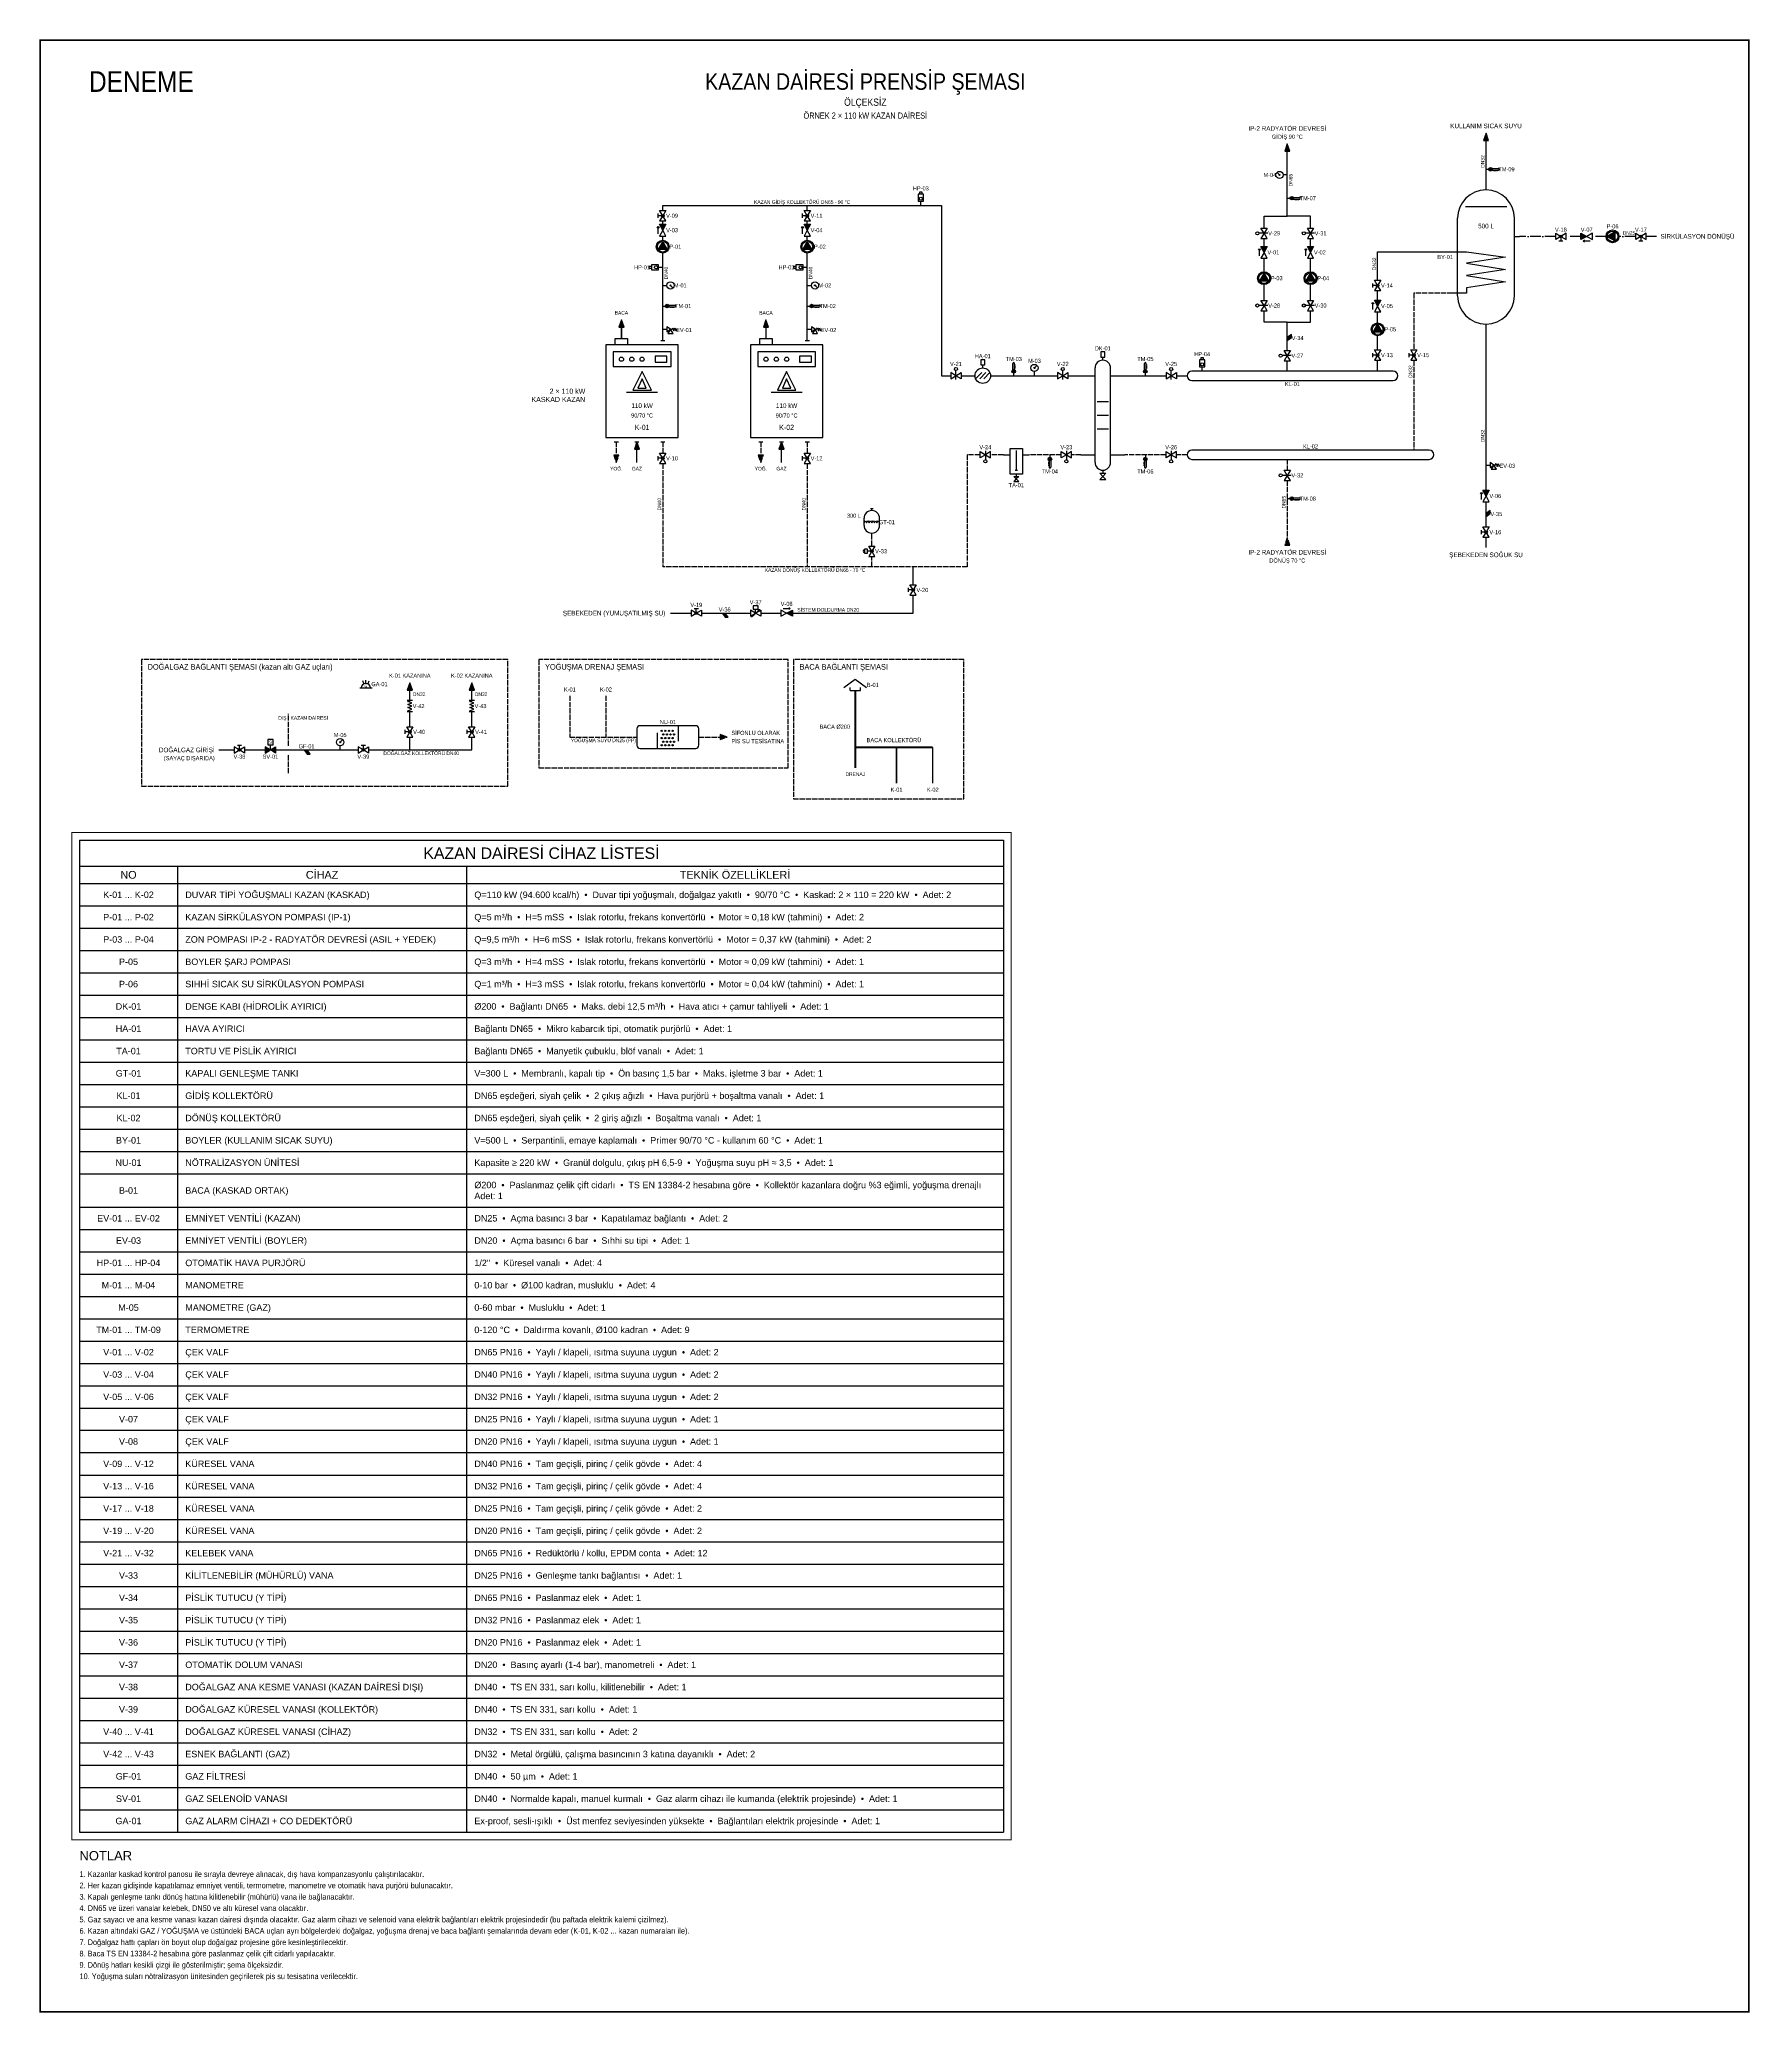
# Model space of a CAD drawing. Header units: centimetres. Extents: x -1098 to 2215, y -3051 to 772.
import ezdxf
from ezdxf.enums import TextEntityAlignment as Align

# ---------------------------------------------------------------- set-up
doc = ezdxf.new("R2010")
doc.units = ezdxf.units.CM
doc.header["$LTSCALE"] = 8
doc.linetypes.add('DASHDOT', pattern=[3.556, 2.54, -0.508, 0, -0.508])
doc.linetypes.add('DASHED', pattern=[1.524, 1.27, -0.254])
for name, color, linetype in [('ROTAS-DOGALGAZ-BORU', 2, 'Continuous'), ('ROTAS-DOGALGAZ-SEMBOL', 2, 'Continuous'), ('ROTAS-HESAP-BASLIK', 2, 'Continuous'), ('ROTAS-HESAP-CERCEVE', 4, 'Continuous'), ('ROTAS-HESAP-CIZGI', 1, 'Continuous'), ('ROTAS-HESAP-YAZI', 7, 'Continuous'), ('ROTAS-ISITMA-BACA', 8, 'Continuous'), ('ROTAS-ISITMA-BASLIK', 5, 'Continuous'), ('ROTAS-ISITMA-BOLGE', 8, 'DASHED'), ('ROTAS-ISITMA-CAP', 41, 'Continuous'), ('ROTAS-ISITMA-CIHAZ', 135, 'Continuous'), ('ROTAS-ISITMA-DONUS', 30, 'DASHED'), ('ROTAS-ISITMA-ETIKET', 3, 'Continuous'), ('ROTAS-ISITMA-GIDIS', 10, 'Continuous'), ('ROTAS-ISITMA-KOLLEKTOR', 7, 'Continuous'), ('ROTAS-ISITMA-POMPA', 30, 'Continuous'), ('ROTAS-ISITMA-VANA', 1, 'Continuous'), ('ROTAS-ISITMA-YAZI', 7, 'Continuous'), ('ROTAS-ISITMA-YOGUSMA', 6, 'DASHED'), ('ROTAS-PAFTA', 7, 'Continuous'), ('ROTAS-SIHHI-SICAK-SU', 1, 'Continuous'), ('ROTAS-SIHHI-SIRKULASYON', 31, 'DASHDOT'), ('ROTAS-SIHHI-SOGUK-SU', 5, 'Continuous')]:
    doc.layers.add(name, color=color, linetype=linetype)
doc.styles.add('ROTAS', font='arial.ttf')

# ---------------------------------------------------------------- blocks, each defined once
blk = doc.blocks.new('ROTAS-KAZAN-DUVAR')
for p, q in [((106, 188), (114, 188)), ((40, 88), (100, 88)), ((16, -8), (24, -8)), ((56, -8), (64, -8)), ((106, -8), (114, -8))]:
    blk.add_line(p, q)
blk.add_lwpolyline([(18, 180), (18, 192), (42, 192), (42, 180)])
for points in [[(0, 0), (140, 0), (140, 180), (0, 180)], [(14, 138), (126, 138), (126, 166), (14, 166)], [(95, 146), (118, 146), (118, 158), (95, 158)], [(52, 92), (88, 92), (70, 128)], [(62, 96), (78, 96), (70, 114)]]:
    blk.add_lwpolyline(points, close=True)
for centre in [(30, 152), (50, 152), (70, 152)]:
    blk.add_circle(centre, 4)
blk = doc.blocks.new('ROTAS-EMNIYET-VENTILI')
blk.add_line((0, 0), (0, 8))
for points in [[(-5, 8), (5, 8), (0, 15)], [(0, 15), (8, 10), (8, 20)]]:
    blk.add_lwpolyline(points, close=True)
blk.add_lwpolyline([(0, 15), (0, 18), (-3, 19.5), (3, 21.5), (-3, 23.5), (3, 25.5), (0, 27)])
blk = doc.blocks.new('ROTAS-TERMOMETRE')
blk.add_hatch(color=7).paths.add_polyline_path([(3.5, 8.5), (3.3, 9.6), (2.8, 10.6), (2.1, 11.3), (1.1, 11.8), (0, 12), (-1.1, 11.8), (-2.1, 11.3), (-2.8, 10.6), (-3.3, 9.6), (-3.5, 8.5), (-3.3, 7.4), (-2.8, 6.4), (-2.1, 5.7), (-1.1, 5.2), (0, 5), (1.1, 5.2), (2.1, 5.7), (2.8, 6.4), (3.3, 7.4)])
for p, q in [((-1.6, 11.6), (-1.6, 24)), ((0, 0), (0, 5)), ((1.6, 11.6), (1.6, 24)), ((1.6, 21), (3.6, 21)), ((1.6, 18), (3.6, 18)), ((1.6, 15), (3.6, 15))]:
    blk.add_line(p, q)
blk.add_circle((0, 8.5), 3.5)
blk.add_arc((0, 24), 1.6, 0, 180)
blk = doc.blocks.new('ROTAS-MANOMETRE')
blk.add_hatch(color=7).paths.add_polyline_path([(1, 15), (0.8, 15.6), (0.3, 16), (-0.3, 16), (-0.8, 15.6), (-1, 15), (-0.8, 14.4), (-0.3, 14), (0.3, 14), (0.8, 14.4)])
for p, q in [((0, 15), (4.5, 19.5)), ((0, 0), (0, 8))]:
    blk.add_line(p, q)
for radius in [7, 1]:
    blk.add_circle((0, 15), radius)
blk = doc.blocks.new('ROTAS-OHAC')
blk.add_line((0, 0), (0, 8))
blk.add_lwpolyline([(-5, 8), (5, 8), (5, 22), (-5, 22)], close=True)
blk.add_lwpolyline([(-2, 22), (-2, 26), (2, 26), (2, 22)])
blk.add_circle((0, 13), 3)
blk = doc.blocks.new('ROTAS-POMPA')
blk.add_hatch(color=7).paths.add_polyline_path([(10.35, 0), (-4.95, 8.85), (-4.95, -8.85)])
blk.add_lwpolyline([(10.35, 0), (-4.95, 8.85), (-4.95, -8.85)], close=True)
for radius in [12.45, 10.35]:
    blk.add_circle((0, 0), radius)
blk = doc.blocks.new('ROTAS-CEKVALF')
blk.add_hatch(color=7).paths.add_polyline_path([(11.5, 6), (11.5, -6), (0, 0)])
blk.add_line((-7, 9), (7, 9))
for points in [[(-11.5, 6), (-11.5, -6), (0, 0)], [(11.5, 6), (11.5, -6), (0, 0)]]:
    blk.add_lwpolyline(points, close=True)
blk.add_lwpolyline([(4, 11), (7, 9), (4, 7)])
blk = doc.blocks.new('ROTAS-KURESEL-VANA')
blk.add_hatch(color=7).paths.add_polyline_path([(2.6, 0), (2.5, 0.8), (2.1, 1.5), (1.5, 2.1), (0.8, 2.5), (0, 2.6), (-0.8, 2.5), (-1.5, 2.1), (-2.1, 1.5), (-2.5, 0.8), (-2.6, 0), (-2.5, -0.8), (-2.1, -1.5), (-1.5, -2.1), (-0.8, -2.5), (0, -2.6), (0.8, -2.5), (1.5, -2.1), (2.1, -1.5), (2.5, -0.8)])
for p, q in [((-4, 9), (4, 9)), ((0, 2.6), (0, 9))]:
    blk.add_line(p, q)
for points in [[(-10, 6), (-10, -6), (0, 0)], [(10, 6), (10, -6), (0, 0)]]:
    blk.add_lwpolyline(points, close=True)
blk.add_circle((0, 0), 2.6)
blk = doc.blocks.new('ROTAS-KELEBEK-VANA')
for p, q in [((0, 7.5), (0, 10)), ((0, -7.5), (0, 7.5))]:
    blk.add_line(p, q)
for points in [[(-10, 6), (-10, -6), (0, 0)], [(10, 6), (10, -6), (0, 0)]]:
    blk.add_lwpolyline(points, close=True)
blk.add_circle((0, 13), 3)
blk = doc.blocks.new('ROTAS-HAVA-AYIRICI')
for p, q in [((0, 0), (10, 0)), ((11, -6), (23, 6)), ((19, -6), (31, 6)), ((25, 15), (25, 21)), ((27, -6), (39, 6)), ((40, 0), (50, 0))]:
    blk.add_line(p, q)
blk.add_lwpolyline([(21, 21), (29, 21), (29, 31), (21, 31)], close=True)
blk.add_circle((25, 0), 15)
blk = doc.blocks.new('ROTAS-DENGE-KABI')
for p, q in [((0, 0), (27.5, 0)), ((27.5, -168), (27.5, 15)), ((42.5, 30), (42.5, 36)), ((57.5, -168), (57.5, 15)), ((57.5, 0), (85, 0)), ((31.5, -50), (53.5, -50)), ((31.5, -76.5), (53.5, -76.5)), ((31.5, -103), (53.5, -103)), ((0, -153), (27.5, -153)), ((42.5, -183), (42.5, -189)), ((57.5, -153), (85, -153))]:
    blk.add_line(p, q)
for points in [[(38.5, 36), (46.5, 36), (46.5, 46), (38.5, 46)], [(36.5, -189), (48.5, -189), (42.5, -195)], [(36.5, -201), (48.5, -201), (42.5, -195)]]:
    blk.add_lwpolyline(points, close=True)
for centre, start, end in [((42.5, 15), 0, 180), ((42.5, -168), 180, 360)]:
    blk.add_arc(centre, 15, start, end)
blk = doc.blocks.new('ROTAS-TORTU-AYIRICI')
for p, q in [((0, 0), (13, 0)), ((25, 8), (25, -30)), ((37, 0), (50, 0)), ((23, -30), (27, -30)), ((25, -38), (25, -42))]:
    blk.add_line(p, q)
for points in [[(13, 12), (37, 12), (37, -38), (13, -38)], [(20, -42), (30, -42), (25, -47)], [(20, -52), (30, -52), (25, -47)]]:
    blk.add_lwpolyline(points, close=True)
blk = doc.blocks.new('ROTAS-KILITLI-VANA')
blk.add_hatch(color=7).paths.add_polyline_path([(2.6, 0), (2.5, 0.8), (2.1, 1.5), (1.5, 2.1), (0.8, 2.5), (0, 2.6), (-0.8, 2.5), (-1.5, 2.1), (-2.1, 1.5), (-2.5, 0.8), (-2.6, 0), (-2.5, -0.8), (-2.1, -1.5), (-1.5, -2.1), (-0.8, -2.5), (0, -2.6), (0.8, -2.5), (1.5, -2.1), (2.1, -1.5), (2.5, -0.8)])
blk.add_line((0, 2.6), (0, 8))
for points in [[(-10, 6), (-10, -6), (0, 0)], [(-4, 8), (4, 8), (4, 14), (-4, 14)], [(10, 6), (10, -6), (0, 0)]]:
    blk.add_lwpolyline(points, close=True)
blk.add_circle((0, 0), 2.6)
blk.add_arc((0, 14), 2.6, 0, 180)
blk = doc.blocks.new('ROTAS-GENLESME-TANKI')
for p, q in [((-4, 84), (4, 84)), ((0, 78), (0, 84)), ((-24, 32), (-24, 54)), ((0, 0), (0, 8)), ((24, 32), (24, 54))]:
    blk.add_line(p, q)
blk.add_lwpolyline([(-24, 40), (-20, 46), (-16, 40), (-12, 46), (-8, 40), (-4, 46), (0, 40), (4, 46), (8, 40), (12, 46), (16, 40), (20, 46), (24, 40)])
for centre, start, end in [((0, 54), 0, 180), ((0, 32), 180, 360)]:
    blk.add_arc(centre, 24, start, end)
blk = doc.blocks.new('ROTAS-PISLIK-TUTUCU')
for p, q in [((-10.5, 0), (10.5, 0)), ((-3, 0), (3, -8)), ((-1, 0), (5, -8)), ((1, -8), (7, -8))]:
    blk.add_line(p, q)
blk.add_lwpolyline([(-5, 0), (1, -8), (7, -8), (1, 0)])
blk = doc.blocks.new('ROTAS-OTOMATIK-DOLUM')
blk.add_line((0, 0), (0, 8))
for points in [[(-10, 6), (-10, -6), (0, 0)], [(-5, 8), (5, 8), (5, 14), (-5, 14)], [(10, 6), (10, -6), (0, 0)]]:
    blk.add_lwpolyline(points, close=True)
for points in [[(-8, -7), (8, 7)], [(4, 7), (8, 7), (8, 3)]]:
    blk.add_lwpolyline(points)
blk = doc.blocks.new('ROTAS-BOYLER')
for p, q in [((-55, 55), (-55, 205)), ((-40, 228), (40, 228)), ((55, 55), (55, 205)), ((55, 170), (65, 170))]:
    blk.add_line(p, q)
blk.add_lwpolyline([(-65, 140), (-38, 140), (38, 130), (-38, 118), (38, 106), (-38, 94), (38, 82), (-38, 70), (-38, 60), (-65, 60)])
for centre, start, end in [((0, 205), 0, 180), ((0, 55), 180, 360)]:
    blk.add_arc(centre, 55, start, end)
blk = doc.blocks.new('ROTAS-KOLLEKTOR-390')
blk.add_lwpolyline([(0, -9), (390, -9, 1), (390, 9), (0, 9, 1)], format="xyb", close=True)
blk = doc.blocks.new('ROTAS-KOLLEKTOR-460')
blk.add_lwpolyline([(0, -9), (460, -9, 1), (460, 9), (0, 9, 1)], format="xyb", close=True)
blk = doc.blocks.new('ROTAS-SELENOID')
for points in [[(-10, 6), (-10, -6), (0, 0)], [(10, 6), (10, -6), (0, 0)]]:
    blk.add_hatch(color=7).paths.add_polyline_path(points)
blk.add_line((0, 0), (0, 10))
for points in [[(-10, 6), (-10, -6), (0, 0)], [(-5, 10), (5, 10), (5, 20), (-5, 20)], [(10, 6), (10, -6), (0, 0)]]:
    blk.add_lwpolyline(points, close=True)
at = {"style": 'ROTAS'}
blk.add_text('S', height=6, dxfattribs=at).set_placement((0, 15), align=Align.MIDDLE_CENTER)
blk = doc.blocks.new('ROTAS-GAZ-ALARM')
for p, q in [((-12, 0), (12, 0)), ((-4, 9), (-6, 14)), ((0, 9), (0, 15)), ((4, 9), (6, 14))]:
    blk.add_line(p, q)
blk.add_arc((0, 0), 9, 0, 180)
at = {"style": 'ROTAS'}
blk.add_text('G', height=5, dxfattribs=at).set_placement((0, 4), align=Align.MIDDLE_CENTER)
blk = doc.blocks.new('ROTAS-ESNEK-BAGLANTI')
for p, q in [((-11, -5), (-11, 5)), ((11, -5), (11, 5))]:
    blk.add_line(p, q)
blk.add_lwpolyline([(-11, 0), (-9, 4), (-6, -4), (-3, 4), (0, -4), (3, 4), (6, -4), (9, 4), (11, 0)])
blk = doc.blocks.new('ROTAS-NOTRALIZASYON')
for p, q in [((40, -22), (40, 8)), ((80, 22), (80, -8))]:
    blk.add_line(p, q)
blk.add_lwpolyline([(6, -22), (114, -22, 0.4142), (120, -16), (120, 16, 0.4142), (114, 22), (6, 22, 0.4142), (0, 16), (0, -16, 0.4142)], format="xyb", close=True)
for centre in [(48, 12), (51, 5), (55, 12), (58, 5), (62, 12), (65, 5), (69, 12), (72, 5), (48, -2), (48, -16), (51, -9), (55, -2), (55, -16), (58, -9), (62, -2), (62, -16), (65, -9), (69, -2), (69, -16), (72, -9)]:
    blk.add_circle(centre, 1.3)
blk = doc.blocks.new('ROTAS-BACA-SAPKA')
for p, q in [((-10, 0), (-10, 6)), ((-10, 0), (10, 0)), ((10, 0), (10, 6))]:
    blk.add_line(p, q)
blk.add_lwpolyline([(-22, 6), (0, 22), (22, 6)])
blk = doc.blocks.new('ROTAS-OK')
blk.add_hatch(color=7).paths.add_polyline_path([(0, 0), (-14, 5), (-14, -5)])
blk.add_lwpolyline([(0, 0), (-14, 5), (-14, -5)], close=True)

msp = doc.modelspace()

# ---------------------------------------------------------------- linework, layer by layer
at = {"layer": 'ROTAS-DOGALGAZ-BORU'}
for points in [[(60, -48), (60, -22)], [(340, -48), (340, -22)], [(-380, -509), (-380, -489)], [(-260, -509), (-260, -489)], [(-380, -559.5), (-380, -531)], [(-260, -559.5), (-260, -531)], [(-750, -605), (-720.5, -605)], [(-699.5, -605), (-660.5, -605)], [(-639.5, -605), (-590.5, -605)], [(-569.5, -605), (-480.5, -605)], [(-459.5, -605), (-260, -605)], [(-380, -605), (-380, -580.5)], [(-260, -605), (-260, -580.5)]]:
    msp.add_lwpolyline(points, dxfattribs=at)
at = {"layer": 'ROTAS-HESAP-CERCEVE', "const_width": 2}
msp.add_lwpolyline([(-1035, -2716.8), (785, -2716.8), (785, -765), (-1035, -765)], close=True, dxfattribs=at)
at = {"layer": 'ROTAS-HESAP-CIZGI'}
for p, q in [((-1020, -780), (770, -780)), ((-1020, -780), (-1020, -2701.8)), ((770, -780), (770, -2701.8)), ((-1020, -830), (770, -830)), ((-830, -830), (-830, -2701.8)), ((-270, -830), (-270, -2701.8)), ((-1020, -864), (770, -864)), ((-1020, -907.2), (770, -907.2)), ((-1020, -950.5), (770, -950.5)), ((-1020, -993.8), (770, -993.8)), ((-1020, -1037), (770, -1037)), ((-1020, -1080.2), (770, -1080.2)), ((-1020, -1123.5), (770, -1123.5)), ((-1020, -1166.8), (770, -1166.8)), ((-1020, -1210), (770, -1210)), ((-1020, -1253.2), (770, -1253.2)), ((-1020, -1296.5), (770, -1296.5)), ((-1020, -1339.8), (770, -1339.8)), ((-1020, -1383), (770, -1383)), ((-1020, -1426.2), (770, -1426.2)), ((-1020, -1490.8), (770, -1490.8)), ((-1020, -1534), (770, -1534)), ((-1020, -1577.2), (770, -1577.2)), ((-1020, -1620.5), (770, -1620.5)), ((-1020, -1663.8), (770, -1663.8)), ((-1020, -1707), (770, -1707)), ((-1020, -1750.2), (770, -1750.2)), ((-1020, -1793.5), (770, -1793.5)), ((-1020, -1836.8), (770, -1836.8)), ((-1020, -1880), (770, -1880)), ((-1020, -1923.2), (770, -1923.2)), ((-1020, -1966.5), (770, -1966.5)), ((-1020, -2009.8), (770, -2009.8)), ((-1020, -2053), (770, -2053)), ((-1020, -2096.2), (770, -2096.2)), ((-1020, -2139.5), (770, -2139.5)), ((-1020, -2182.8), (770, -2182.8)), ((-1020, -2226), (770, -2226)), ((-1020, -2269.2), (770, -2269.2)), ((-1020, -2312.5), (770, -2312.5)), ((-1020, -2355.8), (770, -2355.8)), ((-1020, -2399), (770, -2399)), ((-1020, -2442.2), (770, -2442.2)), ((-1020, -2485.5), (770, -2485.5)), ((-1020, -2528.8), (770, -2528.8)), ((-1020, -2572), (770, -2572)), ((-1020, -2615.2), (770, -2615.2)), ((-1020, -2658.5), (770, -2658.5)), ((-1020, -2701.8), (770, -2701.8))]:
    msp.add_line(p, q, dxfattribs=at)
at = {"layer": 'ROTAS-ISITMA-BACA'}
for points, const_width in [([(30, 192), (30, 214)], 3), ([(310, 192), (310, 214)], 3), ([(483, -640), (483, -490)], 4), ([(633, -600), (483, -600)], 4), ([(563, -670), (563, -600)], 3), ([(633, -670), (633, -600)], 3)]:
    msp.add_lwpolyline(points, dxfattribs=dict(at, const_width=const_width))
at = {"layer": 'ROTAS-ISITMA-BOLGE'}
for p, q in [((-615, -597), (-615, -535)), ((-615, -650), (-615, -613))]:
    msp.add_line(p, q, dxfattribs=at)
for points in [[(-900, -675), (-190, -675), (-190, -430), (-900, -430)], [(-130, -640), (353, -640), (353, -430), (-130, -430)], [(363, -700), (693, -700), (693, -430), (363, -430)]]:
    msp.add_lwpolyline(points, close=True, dxfattribs=at)
at = {"layer": 'ROTAS-ISITMA-DONUS'}
for points in [[(1640, 280), (1565, 280), (1565, 170.5)], [(1565, 149.5), (1565, -24)], [(110, -8), (110, -29.5)], [(724.5, -33), (700, -33), (700, -250), (110, -250)], [(390, -8), (390, -29.5)], [(770, -33), (745.5, -33)], [(881.5, -33), (820, -33)], [(920, -33), (902.5, -33)], [(1084.5, -33), (1005, -33)], [(1126, -33), (1105.5, -33)], [(110, -50.5), (110, -250)], [(390, -50.5), (390, -250)], [(1320, -42), (1320, -62.5)], [(1320, -83.5), (1320, -194)], [(515, -209.5), (515, -190)], [(515, -250), (515, -230.5)]]:
    msp.add_lwpolyline(points, dxfattribs=at)
at = {"layer": 'ROTAS-ISITMA-GIDIS'}
for points in [[(1320, 429), (1320, 555)], [(110, 440.5), (110, 450)], [(110, 450), (650, 450), (650, 120), (667.5, 120)], [(390, 440.5), (390, 450)], [(1275, 406.5), (1275, 429), (1320, 429)], [(1365, 406.5), (1365, 429), (1320, 429)], [(110, 413.5), (110, 419.5)], [(110, 382.5), (110, 390.5)], [(390, 413.5), (390, 419.5)], [(390, 382.5), (390, 390.5)], [(1275, 370.5), (1275, 385.5)], [(1365, 370.5), (1365, 385.5)], [(110, 188), (110, 357.5)], [(390, 188), (390, 357.5)], [(1275, 321.5), (1275, 347.5)], [(1365, 321.5), (1365, 347.5)], [(1495, 305.5), (1495, 360), (1640, 360)], [(1275, 266.5), (1275, 296.5)], [(1365, 266.5), (1365, 296.5)], [(1495, 266.5), (1495, 284.5)], [(1320, 224), (1275, 224), (1275, 245.5)], [(1320, 224), (1365, 224), (1365, 245.5)], [(1495, 222.5), (1495, 243.5)], [(1320, 203.5), (1320, 224)], [(1495, 170.5), (1495, 197.5)], [(1320, 169.5), (1320, 182.5)], [(688.5, 120), (705, 120)], [(755, 120), (874.5, 120)], [(895.5, 120), (920, 120)], [(1005, 120), (1084.5, 120)], [(1105.5, 120), (1126, 120)], [(1320, 129), (1320, 148.5)], [(1495, 129), (1495, 149.5)]]:
    msp.add_lwpolyline(points, dxfattribs=at)
at = {"layer": 'ROTAS-ISITMA-YOGUSMA'}
for points in [[(20, -8), (20, -34)], [(300, -8), (300, -34)], [(-70, -500), (-70, -580)], [(0, -500), (0, -580)], [(-70, -580), (60, -580)], [(180, -580), (221, -580)]]:
    msp.add_lwpolyline(points, dxfattribs=at)
at = {"layer": 'ROTAS-SIHHI-SICAK-SU'}
msp.add_lwpolyline([(1705, 480), (1705, 576)], dxfattribs=at)
at = {"layer": 'ROTAS-SIHHI-SIRKULASYON'}
for points in [[(1839.5, 390), (1770, 390)], [(1888.5, 390), (1860.5, 390)], [(1937.5, 390), (1911.5, 390)], [(1994.5, 390), (1962.5, 390)], [(2035, 390), (2015.5, 390)]]:
    msp.add_lwpolyline(points, dxfattribs=at)
at = {"layer": 'ROTAS-SIHHI-SOGUK-SU'}
for points in [[(1705, -101.5), (1705, 220)], [(1705, -137.5), (1705, -124.5)], [(1705, -172.5), (1705, -158.5)], [(1705, -213), (1705, -193.5)], [(595, -284.5), (595, -250)], [(361.5, -340), (595, -340), (595, -305.5)], [(125, -340), (164.5, -340)], [(185.5, -340), (219.5, -340)], [(240.5, -340), (279.5, -340)], [(300.5, -340), (338.5, -340)]]:
    msp.add_lwpolyline(points, dxfattribs=at)

# ---------------------------------------------------------------- block references
at = {"layer": 'ROTAS-DOGALGAZ-BORU', "rotation": 90}
for p in [(60, -8), (340, -8), (-380, -475), (-260, -475)]:
    msp.add_blockref('ROTAS-OK', p, dxfattribs=at)
at = {"layer": 'ROTAS-DOGALGAZ-SEMBOL'}
for name, p in [('ROTAS-GAZ-ALARM', (-465, -485)), ('ROTAS-KURESEL-VANA', (-710, -605)), ('ROTAS-SELENOID', (-650, -605)), ('ROTAS-PISLIK-TUTUCU', (-580, -605)), ('ROTAS-MANOMETRE', (-515, -605)), ('ROTAS-KURESEL-VANA', (-470, -605))]:
    msp.add_blockref(name, p, dxfattribs=at)
at = {"layer": 'ROTAS-DOGALGAZ-SEMBOL', "rotation": 90}
for name, p in [('ROTAS-ESNEK-BAGLANTI', (-380, -520)), ('ROTAS-ESNEK-BAGLANTI', (-260, -520)), ('ROTAS-KURESEL-VANA', (-380, -570)), ('ROTAS-KURESEL-VANA', (-260, -570))]:
    msp.add_blockref(name, p, dxfattribs=at)
at = {"layer": 'ROTAS-ISITMA-BACA', "rotation": 90}
for p in [(30, 228), (310, 228)]:
    msp.add_blockref('ROTAS-OK', p, dxfattribs=at)
at = {"layer": 'ROTAS-ISITMA-BACA'}
msp.add_blockref('ROTAS-BACA-SAPKA', (483, -490), dxfattribs=at)
at = {"layer": 'ROTAS-ISITMA-CIHAZ'}
for name, p in [('ROTAS-BOYLER', (1705, 220)), ('ROTAS-KAZAN-DUVAR', (0, 0)), ('ROTAS-KAZAN-DUVAR', (280, 0)), ('ROTAS-DENGE-KABI', (920, 120)), ('ROTAS-HAVA-AYIRICI', (705, 120)), ('ROTAS-TORTU-AYIRICI', (770, -33)), ('ROTAS-NOTRALIZASYON', (60, -580))]:
    msp.add_blockref(name, p, dxfattribs=at)
at = {"layer": 'ROTAS-ISITMA-CIHAZ', "xscale": 0.625, "yscale": 0.625}
msp.add_blockref('ROTAS-GENLESME-TANKI', (515, -190), dxfattribs=at)
at = {"layer": 'ROTAS-ISITMA-DONUS', "rotation": 90}
msp.add_blockref('ROTAS-OK', (1320, -194), dxfattribs=at)
at = {"layer": 'ROTAS-ISITMA-GIDIS', "rotation": 90}
msp.add_blockref('ROTAS-OK', (1320, 569), dxfattribs=at)
at = {"layer": 'ROTAS-ISITMA-KOLLEKTOR'}
for name, p in [('ROTAS-KOLLEKTOR-390', (1135, 120)), ('ROTAS-KOLLEKTOR-460', (1135, -33))]:
    msp.add_blockref(name, p, dxfattribs=at)
at = {"layer": 'ROTAS-ISITMA-POMPA'}
for p, rotation in [((110, 370), 90), ((390, 370), 90), ((1950, 390), 180), ((1275, 309), 90), ((1365, 309), 90), ((1495, 210), 90)]:
    msp.add_blockref('ROTAS-POMPA', p, dxfattribs=dict(at, rotation=rotation))
at = {"layer": 'ROTAS-ISITMA-VANA'}
for name, p, rotation in [('ROTAS-MANOMETRE', (1320, 509), 90), ('ROTAS-TERMOMETRE', (1705, 520), 270), ('ROTAS-TERMOMETRE', (1320, 464), 270), ('ROTAS-KURESEL-VANA', (110, 430), 90), ('ROTAS-KURESEL-VANA', (390, 430), 90), ('ROTAS-CEKVALF', (110, 402), 90), ('ROTAS-CEKVALF', (390, 402), 90), ('ROTAS-KELEBEK-VANA', (1275, 396), 90), ('ROTAS-KELEBEK-VANA', (1365, 396), 90), ('ROTAS-KURESEL-VANA', (1850, 390), 180), ('ROTAS-CEKVALF', (1900, 390), 180), ('ROTAS-KURESEL-VANA', (2005, 390), 180), ('ROTAS-CEKVALF', (1275, 359), 90), ('ROTAS-CEKVALF', (1365, 359), 90), ('ROTAS-OHAC', (110, 330), 90), ('ROTAS-OHAC', (390, 330), 90), ('ROTAS-MANOMETRE', (110, 295), 270), ('ROTAS-MANOMETRE', (390, 295), 270), ('ROTAS-KURESEL-VANA', (1495, 295), 90), ('ROTAS-TERMOMETRE', (110, 255), 270), ('ROTAS-TERMOMETRE', (390, 255), 270), ('ROTAS-KELEBEK-VANA', (1275, 256), 90), ('ROTAS-KELEBEK-VANA', (1365, 256), 90), ('ROTAS-CEKVALF', (1495, 255), 90), ('ROTAS-EMNIYET-VENTILI', (110, 210), 270), ('ROTAS-EMNIYET-VENTILI', (390, 210), 270), ('ROTAS-PISLIK-TUTUCU', (1320, 193), 90), ('ROTAS-KELEBEK-VANA', (1320, 159), 90), ('ROTAS-KURESEL-VANA', (1495, 160), 90), ('ROTAS-KURESEL-VANA', (1565, 160), 90), ('ROTAS-KURESEL-VANA', (110, -40), 90), ('ROTAS-KURESEL-VANA', (390, -40), 90), ('ROTAS-KELEBEK-VANA', (735, -33), 180), ('ROTAS-TERMOMETRE', (860, -33), 180), ('ROTAS-KELEBEK-VANA', (892, -33), 180), ('ROTAS-TERMOMETRE', (1045, -33), 180), ('ROTAS-KELEBEK-VANA', (1095, -33), 180), ('ROTAS-KELEBEK-VANA', (1320, -73), 90), ('ROTAS-EMNIYET-VENTILI', (1705, -53), 270), ('ROTAS-TERMOMETRE', (1320, -118), 270), ('ROTAS-CEKVALF', (1705, -113), 90), ('ROTAS-PISLIK-TUTUCU', (1705, -148), 90), ('ROTAS-KURESEL-VANA', (1705, -183), 90), ('ROTAS-KILITLI-VANA', (515, -220), 90), ('ROTAS-KURESEL-VANA', (595, -295), 90)]:
    msp.add_blockref(name, p, dxfattribs=dict(at, rotation=rotation))
for name, p in [('ROTAS-OHAC', (610, 450)), ('ROTAS-OHAC', (1155, 129)), ('ROTAS-KELEBEK-VANA', (678, 120)), ('ROTAS-TERMOMETRE', (790, 120)), ('ROTAS-MANOMETRE', (830, 120)), ('ROTAS-KELEBEK-VANA', (885, 120)), ('ROTAS-TERMOMETRE', (1045, 120)), ('ROTAS-KELEBEK-VANA', (1095, 120)), ('ROTAS-KURESEL-VANA', (175, -340)), ('ROTAS-PISLIK-TUTUCU', (230, -340)), ('ROTAS-OTOMATIK-DOLUM', (290, -340)), ('ROTAS-CEKVALF', (350, -340))]:
    msp.add_blockref(name, p, dxfattribs=at)
at = {"layer": 'ROTAS-ISITMA-YOGUSMA', "rotation": -90}
for p in [(20, -48), (300, -48)]:
    msp.add_blockref('ROTAS-OK', p, dxfattribs=at)
at = {"layer": 'ROTAS-ISITMA-YOGUSMA'}
msp.add_blockref('ROTAS-OK', (235, -580), dxfattribs=at)
at = {"layer": 'ROTAS-SIHHI-SICAK-SU', "rotation": 90}
msp.add_blockref('ROTAS-OK', (1705, 590), dxfattribs=at)

# ---------------------------------------------------------------- texts
at = {"layer": 'ROTAS-HESAP-BASLIK', "style": 'ROTAS'}
for s, height, p in [('KAZAN DAİRESİ CİHAZ LİSTESİ', 22, (-125, -805)), ('NO', 15, (-925, -847)), ('CİHAZ', 15, (-550, -847)), ('TEKNİK ÖZELLİKLERİ', 15, (250, -847))]:
    msp.add_text(s, height=height, dxfattribs=at).set_placement(p, align=Align.MIDDLE_CENTER)
at = {"layer": 'ROTAS-HESAP-YAZI', "style": 'ROTAS'}
for s, p in [('K-01 ... K-02', (-925, -885.6)), ('P-01 ... P-02', (-925, -928.9)), ('P-03 ... P-04', (-925, -972.1)), ('P-05', (-925, -1015.4)), ('P-06', (-925, -1058.6)), ('DK-01', (-925, -1101.9)), ('HA-01', (-925, -1145.1)), ('TA-01', (-925, -1188.4)), ('GT-01', (-925, -1231.6)), ('KL-01', (-925, -1274.9)), ('KL-02', (-925, -1318.1)), ('BY-01', (-925, -1361.4)), ('NU-01', (-925, -1404.6)), ('B-01', (-925, -1458.5)), ('EV-01 ... EV-02', (-925, -1512.4)), ('EV-03', (-925, -1555.6)), ('HP-01 ... HP-04', (-925, -1598.9)), ('M-01 ... M-04', (-925, -1642.1)), ('M-05', (-925, -1685.4)), ('TM-01 ... TM-09', (-925, -1728.6)), ('V-01 ... V-02', (-925, -1771.9)), ('V-03 ... V-04', (-925, -1815.1)), ('V-05 ... V-06', (-925, -1858.4)), ('V-07', (-925, -1901.6)), ('V-08', (-925, -1944.9)), ('V-09 ... V-12', (-925, -1988.1)), ('V-13 ... V-16', (-925, -2031.4)), ('V-17 ... V-18', (-925, -2074.6)), ('V-19 ... V-20', (-925, -2117.9)), ('V-21 ... V-32', (-925, -2161.1)), ('V-33', (-925, -2204.4)), ('V-34', (-925, -2247.6)), ('V-35', (-925, -2290.9)), ('V-36', (-925, -2334.1)), ('V-37', (-925, -2377.4)), ('V-38', (-925, -2420.6)), ('V-39', (-925, -2463.9)), ('V-40 ... V-41', (-925, -2507.1)), ('V-42 ... V-43', (-925, -2550.4)), ('GF-01', (-925, -2593.6)), ('SV-01', (-925, -2636.9)), ('GA-01', (-925, -2680.1))]:
    msp.add_text(s, height=12.5, dxfattribs=at).set_placement(p, align=Align.MIDDLE_CENTER)
for s, p in [('DUVAR TİPİ YOĞUŞMALI KAZAN (KASKAD)', (-815, -885.6)), ('Q=110 kW (94.600 kcal/h)  •  Duvar tipi yoğuşmalı, doğalgaz yakıtlı  •  90/70 °C  •  Kaskad: 2 × 110 = 220 kW  •  Adet: 2', (-255, -885.6)), ('KAZAN SİRKÜLASYON POMPASI (IP-1)', (-815, -928.9)), ('Q=5 m³/h  •  H=5 mSS  •  Islak rotorlu, frekans konvertörlü  •  Motor ≈ 0,18 kW (tahmini)  •  Adet: 2', (-255, -928.9)), ('ZON POMPASI IP-2 - RADYATÖR DEVRESİ (ASIL + YEDEK)', (-815, -972.1)), ('Q=9,5 m³/h  •  H=6 mSS  •  Islak rotorlu, frekans konvertörlü  •  Motor ≈ 0,37 kW (tahmini)  •  Adet: 2', (-255, -972.1)), ('BOYLER ŞARJ POMPASI', (-815, -1015.4)), ('Q=3 m³/h  •  H=4 mSS  •  Islak rotorlu, frekans konvertörlü  •  Motor ≈ 0,09 kW (tahmini)  •  Adet: 1', (-255, -1015.4)), ('SIHHİ SICAK SU SİRKÜLASYON POMPASI', (-815, -1058.6)), ('Q=1 m³/h  •  H=3 mSS  •  Islak rotorlu, frekans konvertörlü  •  Motor ≈ 0,04 kW (tahmini)  •  Adet: 1', (-255, -1058.6)), ('DENGE KABI (HİDROLİK AYIRICI)', (-815, -1101.9)), ('Ø200  •  Bağlantı DN65  •  Maks. debi 12,5 m³/h  •  Hava atıcı + çamur tahliyeli  •  Adet: 1', (-255, -1101.9)), ('HAVA AYIRICI', (-815, -1145.1)), ('Bağlantı DN65  •  Mikro kabarcık tipi, otomatik purjörlü  •  Adet: 1', (-255, -1145.1)), ('TORTU VE PİSLİK AYIRICI', (-815, -1188.4)), ('Bağlantı DN65  •  Manyetik çubuklu, blöf vanalı  •  Adet: 1', (-255, -1188.4)), ('V=300 L  •  Membranlı, kapalı tip  •  Ön basınç 1,5 bar  •  Maks. işletme 3 bar  •  Adet: 1', (-255, -1231.6)), ('KAPALI GENLEŞME TANKI', (-815, -1231.6)), ('GİDİŞ KOLLEKTÖRÜ', (-815, -1274.9)), ('DN65 eşdeğeri, siyah çelik  •  2 çıkış ağızlı  •  Hava purjörü + boşaltma vanalı  •  Adet: 1', (-255, -1274.9)), ('DÖNÜŞ KOLLEKTÖRÜ', (-815, -1318.1)), ('DN65 eşdeğeri, siyah çelik  •  2 giriş ağızlı  •  Boşaltma vanalı  •  Adet: 1', (-255, -1318.1)), ('BOYLER (KULLANIM SICAK SUYU)', (-815, -1361.4)), ('V=500 L  •  Serpantinli, emaye kaplamalı  •  Primer 90/70 °C - kullanım 60 °C  •  Adet: 1', (-255, -1361.4)), ('NÖTRALİZASYON ÜNİTESİ', (-815, -1404.6)), ('Kapasite ≥ 220 kW  •  Granül dolgulu, çıkış pH 6,5-9  •  Yoğuşma suyu pH ≈ 3,5  •  Adet: 1', (-255, -1404.6)), ('BACA (KASKAD ORTAK)', (-815, -1458.5)), ('Ø200  •  Paslanmaz çelik çift cidarlı  •  TS EN 13384-2 hesabına göre  •  Kollektör kazanlara doğru %3 eğimli, yoğuşma drenajlı', (-255, -1447.9)), ('Adet: 1', (-255, -1469.1)), ('EMNİYET VENTİLİ (KAZAN)', (-815, -1512.4)), ('DN25  •  Açma basıncı 3 bar  •  Kapatılamaz bağlantı  •  Adet: 2', (-255, -1512.4)), ('EMNİYET VENTİLİ (BOYLER)', (-815, -1555.6)), ('DN20  •  Açma basıncı 6 bar  •  Sıhhi su tipi  •  Adet: 1', (-255, -1555.6)), ('OTOMATİK HAVA PURJÖRÜ', (-815, -1598.9)), ('1/2"  •  Küresel vanalı  •  Adet: 4', (-255, -1598.9)), ('MANOMETRE', (-815, -1642.1)), ('0-10 bar  •  Ø100 kadran, musluklu  •  Adet: 4', (-255, -1642.1)), ('MANOMETRE (GAZ)', (-815, -1685.4)), ('0-60 mbar  •  Musluklu  •  Adet: 1', (-255, -1685.4)), ('TERMOMETRE', (-815, -1728.6)), ('0-120 °C  •  Daldırma kovanlı, Ø100 kadran  •  Adet: 9', (-255, -1728.6)), ('ÇEK VALF', (-815, -1771.9)), ('DN65 PN16  •  Yaylı / klapeli, ısıtma suyuna uygun  •  Adet: 2', (-255, -1771.9)), ('ÇEK VALF', (-815, -1815.1)), ('DN40 PN16  •  Yaylı / klapeli, ısıtma suyuna uygun  •  Adet: 2', (-255, -1815.1)), ('ÇEK VALF', (-815, -1858.4)), ('DN32 PN16  •  Yaylı / klapeli, ısıtma suyuna uygun  •  Adet: 2', (-255, -1858.4)), ('ÇEK VALF', (-815, -1901.6)), ('DN25 PN16  •  Yaylı / klapeli, ısıtma suyuna uygun  •  Adet: 1', (-255, -1901.6)), ('ÇEK VALF', (-815, -1944.9)), ('DN20 PN16  •  Yaylı / klapeli, ısıtma suyuna uygun  •  Adet: 1', (-255, -1944.9)), ('KÜRESEL VANA', (-815, -1988.1)), ('DN40 PN16  •  Tam geçişli, pirinç / çelik gövde  •  Adet: 4', (-255, -1988.1)), ('KÜRESEL VANA', (-815, -2031.4)), ('DN32 PN16  •  Tam geçişli, pirinç / çelik gövde  •  Adet: 4', (-255, -2031.4)), ('KÜRESEL VANA', (-815, -2074.6)), ('DN25 PN16  •  Tam geçişli, pirinç / çelik gövde  •  Adet: 2', (-255, -2074.6)), ('KÜRESEL VANA', (-815, -2117.9)), ('DN20 PN16  •  Tam geçişli, pirinç / çelik gövde  •  Adet: 2', (-255, -2117.9)), ('KELEBEK VANA', (-815, -2161.1)), ('DN65 PN16  •  Redüktörlü / kollu, EPDM conta  •  Adet: 12', (-255, -2161.1)), ('KİLİTLENEBİLİR (MÜHÜRLÜ) VANA', (-815, -2204.4)), ('DN25 PN16  •  Genleşme tankı bağlantısı  •  Adet: 1', (-255, -2204.4)), ('PİSLİK TUTUCU (Y TİPİ)', (-815, -2247.6)), ('DN65 PN16  •  Paslanmaz elek  •  Adet: 1', (-255, -2247.6)), ('PİSLİK TUTUCU (Y TİPİ)', (-815, -2290.9)), ('DN32 PN16  •  Paslanmaz elek  •  Adet: 1', (-255, -2290.9)), ('PİSLİK TUTUCU (Y TİPİ)', (-815, -2334.1)), ('DN20 PN16  •  Paslanmaz elek  •  Adet: 1', (-255, -2334.1)), ('OTOMATİK DOLUM VANASI', (-815, -2377.4)), ('DN20  •  Basınç ayarlı (1-4 bar), manometreli  •  Adet: 1', (-255, -2377.4)), ('DOĞALGAZ ANA KESME VANASI (KAZAN DAİRESİ DIŞI)', (-815, -2420.6)), ('DN40  •  TS EN 331, sarı kollu, kilitlenebilir  •  Adet: 1', (-255, -2420.6)), ('DOĞALGAZ KÜRESEL VANASI (KOLLEKTÖR)', (-815, -2463.9)), ('DN40  •  TS EN 331, sarı kollu  •  Adet: 1', (-255, -2463.9)), ('DOĞALGAZ KÜRESEL VANASI (CİHAZ)', (-815, -2507.1)), ('DN32  •  TS EN 331, sarı kollu  •  Adet: 2', (-255, -2507.1)), ('ESNEK BAĞLANTI (GAZ)', (-815, -2550.4)), ('DN32  •  Metal örgülü, çalışma basıncının 3 katına dayanıklı  •  Adet: 2', (-255, -2550.4)), ('GAZ FİLTRESİ', (-815, -2593.6)), ('DN40  •  50 µm  •  Adet: 1', (-255, -2593.6)), ('GAZ SELENOİD VANASI', (-815, -2636.9)), ('DN40  •  Normalde kapalı, manuel kurmalı  •  Gaz alarm cihazı ile kumanda (elektrik projesinde)  •  Adet: 1', (-255, -2636.9)), ('GAZ ALARM CİHAZI + CO DEDEKTÖRÜ', (-815, -2680.1)), ('Ex-proof, sesli-ışıklı  •  Üst menfez seviyesinden yüksekte  •  Bağlantıları elektrik projesinde  •  Adet: 1', (-255, -2680.1))]:
    msp.add_text(s, height=12.5, dxfattribs=at).set_placement(p, align=Align.MIDDLE_LEFT)
at = {"layer": 'ROTAS-ISITMA-BASLIK', "style": 'ROTAS', "width": 0.85}
for s, height, p in [('DENEME', 40, (-900, 690)), ('KAZAN DAİRESİ PRENSİP ŞEMASI', 32, (502.5, 690)), ('ÖLÇEKSİZ', 14, (502.5, 650))]:
    msp.add_text(s, height=height, dxfattribs=at).set_placement(p, align=Align.MIDDLE_CENTER)
for s, p in [('DOĞALGAZ BAĞLANTI ŞEMASI (kazan altı GAZ uçları)', (-888, -444)), ('YOĞUŞMA DRENAJ ŞEMASI', (-118, -444)), ('BACA BAĞLANTI ŞEMASI', (375, -444))]:
    msp.add_text(s, height=11, dxfattribs=at).set_placement(p, align=Align.MIDDLE_LEFT)
at = {"layer": 'ROTAS-ISITMA-BASLIK', "style": 'ROTAS'}
msp.add_text('NOTLAR', height=18, dxfattribs=at).set_placement((-1020, -2761.8), align=Align.BOTTOM_LEFT)
at = {"layer": 'ROTAS-ISITMA-YAZI', "style": 'ROTAS', "width": 0.85}
msp.add_text('ÖRNEK 2 × 110 kW KAZAN DAİRESİ', height=12, dxfattribs=at).set_placement((502.5, 624), align=Align.MIDDLE_CENTER)
for s, p in [('1. Kazanlar kaskad kontrol panosu ile sırayla devreye alınacak, dış hava kompanzasyonlu çalıştırılacaktır.', (-1020, -2791.8)), ('3. Kapalı genleşme tankı dönüş hattına kilitlenebilir (mühürlü) vana ile bağlanacaktır.', (-1020, -2835.8)), ('2. Her kazan gidişinde kapatılamaz emniyet ventili, termometre, manometre ve otomatik hava purjörü bulunacaktır.', (-1020, -2813.8)), ('4. DN65 ve üzeri vanalar kelebek, DN50 ve altı küresel vana olacaktır.', (-1020, -2857.8)), ('5. Gaz sayacı ve ana kesme vanası kazan dairesi dışında olacaktır. Gaz alarm cihazı ve selenoid vana elektrik bağlantıları elektrik projesindedir (bu paftada elektrik kalemi çizilmez).', (-1020, -2879.8)), ('6. Kazan altındaki GAZ / YOĞUŞMA ve üstündeki BACA uçları ayrı bölgelerdeki doğalgaz, yoğuşma drenaj ve baca bağlantı şemalarında devam eder (K-01, K-02 ... kazan numaraları ile).', (-1020, -2901.8)), ('8. Baca TS EN 13384-2 hesabına göre paslanmaz çelik çift cidarlı yapılacaktır.', (-1020, -2945.8)), ('7. Doğalgaz hattı çapları ön boyut olup doğalgaz projesine göre kesinleştirilecektir.', (-1020, -2923.8)), ('9. Dönüş hatları kesikli çizgi ile gösterilmiştir; şema ölçeksizdir.', (-1020, -2967.8)), ('10. Yoğuşma suları nötralizasyon ünitesinden geçirilerek pis su tesisatına verilecektir.', (-1020, -2989.8))]:
    msp.add_text(s, height=11, dxfattribs=at).set_placement(p, align=Align.BOTTOM_LEFT)

# ---------------------------------------------------------------- wipeouts: each hides what was drawn before it
for points in [[(1374, 593.5), (1374, 604.5), (1266, 604.5), (1266, 593.5)], [(-39, 84), (-39, 96), (-97.1, 96), (-97.1, 84)]]:
    msp.add_wipeout(points)

# ---------------------------------------------------------------- next in the draw order: texts
msp.add_text('IP-2 RADYATÖR DEVRESİ', height=9, dxfattribs=at).set_placement((1320, 599), align=Align.MIDDLE_CENTER)
msp.add_text('2 × 110 kW', height=10, dxfattribs=at).set_placement((-40, 90), align=Align.MIDDLE_RIGHT)

# ---------------------------------------------------------------- next in the draw order: wipeouts: each hides what was drawn before it
for points in [[(1754, 598.5), (1754, 609.5), (1656, 609.5), (1656, 598.5)], [(1703, 543.9), (1694, 543.9), (1694, 526.1), (1703, 526.1)], [(1296.3, 504), (1296.3, 514), (1276.3, 514), (1276.3, 504)], [(1331, 507.9), (1322, 507.9), (1322, 490.1), (1331, 490.1)], [(1756.8, 515), (1756.8, 525), (1732.4, 525), (1732.4, 515)], [(622.2, 478), (622.2, 488), (597.8, 488), (597.8, 478)], [(1371.8, 458.9), (1371.8, 468.9), (1347.4, 468.9), (1347.4, 458.9)], [(138, 397), (138, 407), (118, 407), (118, 397)], [(418, 397), (418, 407), (398, 407), (398, 397)], [(1304.5, 391), (1304.5, 401), (1284.5, 401), (1284.5, 391)], [(1394.5, 391), (1394.5, 401), (1374.5, 401), (1374.5, 391)], [(1718.6, 404.5), (1718.6, 415.5), (1691.4, 415.5), (1691.4, 404.5)], [(1860, 398), (1860, 408), (1840, 408), (1840, 398)], [(1910, 398), (1910, 408), (1890, 408), (1890, 398)], [(1960.1, 404.4), (1960.1, 414.4), (1940.2, 414.4), (1940.2, 404.4)], [(2015, 398), (2015, 408), (1995, 408), (1995, 398)], [(2134.9, 384.5), (2134.9, 395.5), (2042, 395.5), (2042, 384.5)], [(144.4, 365), (144.4, 375), (124.5, 375), (124.5, 365)], [(424.4, 365), (424.4, 375), (404.4, 375), (404.4, 365)], [(1303, 354), (1303, 364), (1283, 364), (1283, 354)], [(1393, 354), (1393, 364), (1373, 364), (1373, 354)], [(1493, 345.8), (1484, 345.8), (1484, 328), (1493, 328)], [(1638, 345), (1638, 355), (1613.6, 355), (1613.6, 345)], [(82, 325), (82, 335), (57.6, 335), (57.6, 325)], [(362, 325), (362, 335), (337.6, 335), (337.6, 325)], [(1309.4, 304), (1309.4, 314), (1289.5, 314), (1289.5, 304)], [(1399.4, 304), (1399.4, 314), (1379.5, 314), (1379.5, 304)], [(154, 290), (154, 300), (134, 300), (134, 290)], [(434, 290), (434, 300), (414, 300), (414, 290)], [(1523, 290), (1523, 300), (1503, 300), (1503, 290)], [(38.9, 237.5), (38.9, 246.5), (21.1, 246.5), (21.1, 237.5)], [(161.8, 249.9), (161.8, 259.9), (137.4, 259.9), (137.4, 249.9)], [(318.9, 237.5), (318.9, 246.5), (301.1, 246.5), (301.1, 237.5)], [(441.8, 249.9), (441.8, 259.9), (417.4, 259.9), (417.4, 249.9)], [(1304.5, 251), (1304.5, 261), (1284.5, 261), (1284.5, 251)], [(1394.5, 251), (1394.5, 261), (1374.5, 261), (1374.5, 251)], [(1523, 250), (1523, 260), (1503, 260), (1503, 250)], [(163.4, 203.5), (163.4, 213.5), (139, 213.5), (139, 203.5)], [(443.4, 203.5), (443.4, 213.5), (419, 213.5), (419, 203.5)], [(1350, 188), (1350, 198), (1330, 198), (1330, 188)], [(1529.4, 205), (1529.4, 215), (1509.5, 215), (1509.5, 205)], [(742.2, 153), (742.2, 163), (717.8, 163), (717.8, 153)], [(802.3, 147.4), (802.3, 157.4), (777.8, 157.4), (777.8, 147.4)], [(974.7, 168), (974.7, 178), (950.3, 178), (950.3, 168)], [(1057.3, 147.4), (1057.3, 157.4), (1032.8, 157.4), (1032.8, 147.4)], [(1167.2, 157), (1167.2, 167), (1142.8, 167), (1142.8, 157)], [(1349.5, 154), (1349.5, 164), (1329.5, 164), (1329.5, 154)], [(1523, 155), (1523, 165), (1503, 165), (1503, 155)], [(1593, 155), (1593, 165), (1573, 165), (1573, 155)], [(688, 137.9), (688, 147.9), (668, 147.9), (668, 137.9)], [(895, 137.9), (895, 147.9), (875, 147.9), (875, 137.9)], [(1105, 137.9), (1105, 147.9), (1085, 147.9), (1085, 137.9)], [(1342.2, 99), (1342.2, 109), (1317.8, 109), (1317.8, 99)], [(86.1, 56.5), (86.1, 67.5), (53.9, 67.5), (53.9, 56.5)], [(366.1, 56.5), (366.1, 67.5), (333.9, 67.5), (333.9, 56.5)], [(1703, 12.4), (1694, 12.4), (1694, -5.4), (1703, -5.4)], [(138, -45), (138, -35), (118, -35), (118, -45)], [(418, -45), (418, -35), (398, -35), (398, -45)], [(745, -23.5), (745, -13.5), (725, -13.5), (725, -23.5)], [(902, -23.5), (902, -13.5), (882, -13.5), (882, -23.5)], [(1105, -23.5), (1105, -13.5), (1085, -13.5), (1085, -23.5)], [(1377.2, -22), (1377.2, -12), (1352.8, -12), (1352.8, -22)], [(28.9, -64.5), (28.9, -55.5), (11.1, -55.5), (11.1, -64.5)], [(66.9, -64.5), (66.9, -55.5), (53.1, -55.5), (53.1, -64.5)], [(308.9, -64.5), (308.9, -55.5), (291.1, -55.5), (291.1, -64.5)], [(346.9, -64.5), (346.9, -55.5), (333.1, -55.5), (333.1, -64.5)], [(872.2, -70.4), (872.2, -60.4), (847.7, -60.4), (847.7, -70.4)], [(1057.2, -70.4), (1057.2, -60.4), (1032.7, -60.4), (1032.7, -70.4)], [(1349.5, -78), (1349.5, -68), (1329.5, -68), (1329.5, -78)], [(1758.4, -59.5), (1758.4, -49.5), (1734, -49.5), (1734, -59.5)], [(807.2, -97), (807.2, -87), (782.8, -87), (782.8, -97)], [(1371.8, -123.1), (1371.8, -113.1), (1347.4, -113.1), (1347.4, -123.1)], [(1733, -118), (1733, -108), (1713, -108), (1713, -118)], [(108, -120.1), (99, -120.1), (99, -137.9), (108, -137.9)], [(388, -120.1), (379, -120.1), (379, -137.9), (388, -137.9)], [(495, -156.2), (495, -146.2), (470.6, -146.2), (470.6, -156.2)], [(1318, -116.1), (1309, -116.1), (1309, -133.9), (1318, -133.9)], [(1735, -153), (1735, -143), (1715, -143), (1715, -153)], [(556.4, -168.8), (556.4, -158.8), (532, -158.8), (532, -168.8)], [(1733, -188), (1733, -178), (1713, -178), (1713, -188)], [(543, -225), (543, -215), (523, -215), (523, -225)], [(1374, -227.5), (1374, -216.5), (1266, -216.5), (1266, -227.5)], [(1751.4, -232.5), (1751.4, -221.5), (1658.6, -221.5), (1658.6, -232.5)], [(474.7, -261), (474.7, -252), (335.3, -252), (335.3, -261)], [(623, -300), (623, -290), (603, -290), (603, -300)], [(116, -345.5), (116, -334.5), (-22.3, -334.5), (-22.3, -345.5)], [(185, -329), (185, -319), (165, -319), (165, -329)], [(240, -338), (240, -328), (220, -328), (220, -338)], [(300, -324), (300, -314), (280, -314), (280, -324)], [(360, -327), (360, -317), (340, -317), (340, -327)], [(470.8, -338), (470.8, -329), (390.2, -329), (390.2, -338)], [(-349.8, -466), (-349.8, -456), (-410.2, -456), (-410.2, -466)], [(-229.8, -466), (-229.8, -456), (-290.2, -456), (-290.2, -466)], [(-357.3, -501.5), (-357.3, -492.5), (-375, -492.5), (-375, -501.5)], [(-237.3, -501.5), (-237.3, -492.5), (-255, -492.5), (-255, -501.5)], [(-60, -493), (-60, -483), (-80, -483), (-80, -493)], [(10, -493), (10, -483), (-10, -483), (-10, -493)], [(527, -484), (527, -474), (507, -474), (507, -484)], [(-618, -547.5), (-618, -538.5), (-631.8, -538.5), (-631.8, -547.5)], [(-504.9, -581.1), (-504.9, -571.1), (-524.8, -571.1), (-524.8, -581.1)], [(-352, -575), (-352, -565), (-372, -565), (-372, -575)], [(-232, -575), (-232, -565), (-252, -565), (-252, -575)], [(132.2, -556), (132.2, -546), (107.8, -546), (107.8, -556)], [(306.8, -577), (306.8, -567), (242, -567), (242, -577)], [(474, -565), (474, -555), (431.6, -555), (431.6, -565)], [(-757, -610.5), (-757, -599.5), (-834.7, -599.5), (-834.7, -610.5)], [(-567.8, -603), (-567.8, -593), (-592.2, -593), (-592.2, -603)], [(-309.9, -616), (-309.9, -607), (-406.1, -607), (-406.1, -616)], [(39.2, -591), (39.2, -582), (-49.2, -582), (-49.2, -591)], [(592.7, -591), (592.7, -581), (523.3, -581), (523.3, -591)], [(-700, -623), (-700, -613), (-720, -613), (-720, -623)], [(-637.8, -623), (-637.8, -613), (-662.2, -613), (-662.2, -623)], [(-460, -623), (-460, -613), (-480, -613), (-480, -623)], [(495.8, -656.5), (495.8, -647.5), (470.2, -647.5), (470.2, -656.5)], [(573, -687), (573, -677), (553, -677), (553, -687)], [(643, -687), (643, -677), (623, -677), (623, -687)]]:
    msp.add_wipeout(points)

# ---------------------------------------------------------------- next in the draw order: texts
at = {"layer": 'ROTAS-ISITMA-CAP', "style": 'ROTAS', "width": 0.85}
for s, p in [('DN32', (1698.5, 535)), ('DN65', (1326.5, 499)), ('DN32', (1488.5, 336.9)), ('DN32', (1698.5, 3.5)), ('DN40', (103.5, -129)), ('DN40', (383.5, -129)), ('DN65', (1313.5, -125))]:
    msp.add_text(s, height=7, rotation=90, dxfattribs=at).set_placement(p, align=Align.MIDDLE_CENTER)
for s, p in [('KAZAN DÖNÜŞ KOLLEKTÖRÜ DN65 - 70 °C', (405, -256.5)), ('SİSTEM DOLDURMA DN20', (430.5, -333.5)), ('DOĞALGAZ KOLLEKTÖRÜ DN40', (-358, -611.5)), ('YOĞUŞMA SUYU DN25 (PP)', (-5, -586.5))]:
    msp.add_text(s, height=7, dxfattribs=at).set_placement(p, align=Align.MIDDLE_CENTER)
for p in [(-374, -497), (-254, -497)]:
    msp.add_text('DN32', height=7, dxfattribs=at).set_placement(p, align=Align.MIDDLE_LEFT)
at = {"layer": 'ROTAS-ISITMA-ETIKET', "style": 'ROTAS', "width": 0.85}
for s, p in [('M-04', (1286.3, 509)), ('TM-09', (1744.6, 520)), ('HP-03', (610, 483)), ('TM-07', (1359.6, 463.9)), ('V-03', (128, 402)), ('V-04', (408, 402)), ('V-29', (1294.5, 396)), ('V-31', (1384.5, 396)), ('V-18', (1850, 403)), ('V-07', (1900, 403)), ('P-06', (1950.1, 409.4)), ('V-17', (2005, 403)), ('P-01', (134.4, 370)), ('P-02', (414.4, 370)), ('V-01', (1293, 359)), ('V-02', (1383, 359)), ('BY-01', (1625.8, 350)), ('HP-01', (69.8, 330)), ('HP-02', (349.8, 330)), ('P-03', (1299.4, 309)), ('P-04', (1389.4, 309)), ('M-01', (144, 295)), ('M-02', (424, 295)), ('V-14', (1513, 295)), ('TM-01', (149.6, 254.9)), ('TM-02', (429.6, 254.9)), ('V-28', (1294.5, 256)), ('V-30', (1384.5, 256)), ('V-05', (1513, 255)), ('EV-01', (151.2, 208.5)), ('EV-02', (431.2, 208.5)), ('V-34', (1340, 193)), ('P-05', (1519.4, 210)), ('HA-01', (730, 158)), ('TM-03', (790, 152.4)), ('DK-01', (962.5, 173)), ('TM-05', (1045, 152.4)), ('HP-04', (1155, 162)), ('V-27', (1339.5, 159)), ('V-13', (1513, 160)), ('V-15', (1583, 160)), ('V-21', (678, 142.9)), ('V-22', (885, 142.9)), ('V-25', (1095, 142.9)), ('KL-01', (1330, 104)), ('V-10', (128, -40)), ('V-12', (408, -40)), ('V-24', (735, -18.5)), ('V-23', (892, -18.5)), ('V-26', (1095, -18.5)), ('KL-02', (1365, -17)), ('TM-04', (860, -65.4)), ('TM-06', (1045, -65.4)), ('V-32', (1339.5, -73)), ('EV-03', (1746.2, -54.5)), ('TA-01', (795, -92)), ('TM-08', (1359.6, -118.1)), ('V-06', (1723, -113)), ('V-35', (1725, -148)), ('GT-01', (544.2, -163.8)), ('V-16', (1723, -183)), ('V-33', (533, -220)), ('V-20', (613, -295)), ('V-19', (175, -324)), ('V-36', (230, -333)), ('V-37', (290, -319)), ('V-08', (350, -322)), ('B-01', (517, -479)), ('M-05', (-514.9, -576.1)), ('V-40', (-362, -570)), ('V-41', (-242, -570)), ('NU-01', (120, -551)), ('GF-01', (-580, -598)), ('V-38', (-710, -618)), ('SV-01', (-650, -618)), ('V-39', (-470, -618))]:
    msp.add_text(s, height=8, dxfattribs=at).set_placement(p, align=Align.MIDDLE_CENTER)
at = {"layer": 'ROTAS-ISITMA-YAZI', "style": 'ROTAS', "width": 0.85}
for s, height, p in [('KULLANIM SICAK SUYU', 9, (1705, 604)), ('500 L', 9, (1705, 410)), ('BACA', 7, (30, 242)), ('BACA', 7, (310, 242)), ('110 kW', 9, (70, 62)), ('110 kW', 9, (350, 62)), ('YOĞ.', 7, (20, -60)), ('GAZ', 7, (60, -60)), ('YOĞ.', 7, (300, -60)), ('GAZ', 7, (340, -60)), ('IP-2 RADYATÖR DEVRESİ', 9, (1320, -222)), ('ŞEBEKEDEN SOĞUK SU', 9, (1705, -227)), ('K-01 KAZANINA', 8, (-380, -461)), ('K-02 KAZANINA', 8, (-260, -461)), ('K-01', 8, (-70, -488)), ('K-02', 8, (0, -488)), ('BACA KOLLEKTÖRÜ', 8, (558, -586)), ('DRENAJ', 7, (483, -652)), ('K-01', 8, (563, -682)), ('K-02', 8, (633, -682))]:
    msp.add_text(s, height=height, dxfattribs=at).set_placement(p, align=Align.MIDDLE_CENTER)
for s, height, p in [('SİRKÜLASYON DÖNÜŞÜ', 9, (2043, 390)), ('SİFONLU OLARAK', 8, (243, -572))]:
    msp.add_text(s, height=height, dxfattribs=at).set_placement(p, align=Align.MIDDLE_LEFT)
for s, height, p in [('300 L', 8, (494, -151.2)), ('ŞEBEKEDEN (YUMUŞATILMIŞ SU)', 9, (115, -340)), ('DIŞ', 7, (-619, -543)), ('BACA Ø200', 8, (473, -560)), ('DOĞALGAZ GİRİŞİ', 9, (-758, -605))]:
    msp.add_text(s, height=height, dxfattribs=at).set_placement(p, align=Align.MIDDLE_RIGHT)

# ---------------------------------------------------------------- next in the draw order: wipeouts: each hides what was drawn before it
for points in [[(1345.7, 578), (1345.7, 588), (1294.3, 588), (1294.3, 578)], [(-39, 68), (-39, 80), (-108.3, 80), (-108.3, 68)]]:
    msp.add_wipeout(points)

# ---------------------------------------------------------------- next in the draw order: texts
msp.add_text('GİDİŞ 90 °C', height=8, dxfattribs=at).set_placement((1320, 583), align=Align.MIDDLE_CENTER)
msp.add_text('KASKAD KAZAN', height=10, dxfattribs=at).set_placement((-40, 74), align=Align.MIDDLE_RIGHT)

# ---------------------------------------------------------------- next in the draw order: wipeouts: each hides what was drawn before it
for points in [[(138, 425), (138, 435), (118, 435), (118, 425)], [(418, 425), (418, 435), (398, 435), (398, 425)], [(1990.9, 392), (1990.9, 401), (1973.1, 401), (1973.1, 392)], [(121, 327.9), (112, 327.9), (112, 310.1), (121, 310.1)], [(401, 327.9), (392, 327.9), (392, 310.1), (401, 310.1)], [(840.1, 143.9), (840.1, 153.9), (820.2, 153.9), (820.2, 143.9)], [(1563, 136.9), (1554, 136.9), (1554, 119.1), (1563, 119.1)], [(89, 38), (89, 48), (51, 48), (51, 38)], [(369, 38), (369, 48), (331, 48), (331, 38)], [(1345.7, -243), (1345.7, -233), (1294.3, -233), (1294.3, -243)], [(-426.6, -482.5), (-426.6, -472.5), (-451, -472.5), (-451, -482.5)], [(-353, -525), (-353, -515), (-373, -515), (-373, -525)], [(-233, -525), (-233, -515), (-253, -515), (-253, -525)], [(-558.9, -547.5), (-558.9, -538.5), (-612, -538.5), (-612, -547.5)], [(320.3, -593), (320.3, -583), (242, -583), (242, -593)], [(-757, -626), (-757, -616), (-830.8, -616), (-830.8, -626)]]:
    msp.add_wipeout(points)

# ---------------------------------------------------------------- next in the draw order: texts
at = {"layer": 'ROTAS-ISITMA-CAP', "style": 'ROTAS', "width": 0.85}
msp.add_text('DN25', height=7, dxfattribs=at).set_placement((1982, 396.5), align=Align.MIDDLE_CENTER)
for s, p in [('DN40', (116.5, 319)), ('DN40', (396.5, 319)), ('DN32', (1558.5, 128))]:
    msp.add_text(s, height=7, rotation=90, dxfattribs=at).set_placement(p, align=Align.MIDDLE_CENTER)
at = {"layer": 'ROTAS-ISITMA-ETIKET', "style": 'ROTAS', "width": 0.85}
for s, height, p in [('V-09', 8, (128, 430)), ('V-11', 8, (408, 430)), ('M-03', 8, (830.1, 148.9)), ('K-01', 10, (70, 20)), ('K-02', 10, (350, 20)), ('GA-01', 8, (-438.8, -477.5)), ('V-42', 8, (-363, -520)), ('V-43', 8, (-243, -520))]:
    msp.add_text(s, height=height, dxfattribs=at).set_placement(p, align=Align.MIDDLE_CENTER)
at = {"layer": 'ROTAS-ISITMA-YAZI', "style": 'ROTAS', "width": 0.85}
for s, p in [('90/70 °C', (70, 43)), ('90/70 °C', (350, 43)), ('DÖNÜŞ 70 °C', (1320, -238))]:
    msp.add_text(s, height=8, dxfattribs=at).set_placement(p, align=Align.MIDDLE_CENTER)
for s, height, p in [('KAZAN DAİRESİ', 7, (-611, -543)), ('PİS SU TESİSATINA', 8, (243, -588))]:
    msp.add_text(s, height=height, dxfattribs=at).set_placement(p, align=Align.MIDDLE_LEFT)
msp.add_text('(SAYAÇ DIŞARIDA)', height=8, dxfattribs=at).set_placement((-758, -621), align=Align.MIDDLE_RIGHT)

# ---------------------------------------------------------------- next in the draw order: wipeouts: each hides what was drawn before it
msp.add_wipeout([(449.7, 452), (449.7, 461), (310.3, 461), (310.3, 452)])

# ---------------------------------------------------------------- next in the draw order: linework, layer by layer
at = {"layer": 'ROTAS-PAFTA', "const_width": 3}
msp.add_lwpolyline([(-1096, -3049.8), (2214, -3049.8), (2214, 770), (-1096, 770)], close=True, dxfattribs=at)

# ---------------------------------------------------------------- next in the draw order: texts
at = {"layer": 'ROTAS-ISITMA-CAP', "style": 'ROTAS', "width": 0.85}
msp.add_text('KAZAN GİDİŞ KOLLEKTÖRÜ DN65 - 90 °C', height=7, dxfattribs=at).set_placement((380, 456.5), align=Align.MIDDLE_CENTER)

doc.saveas('drawing.dxf')
